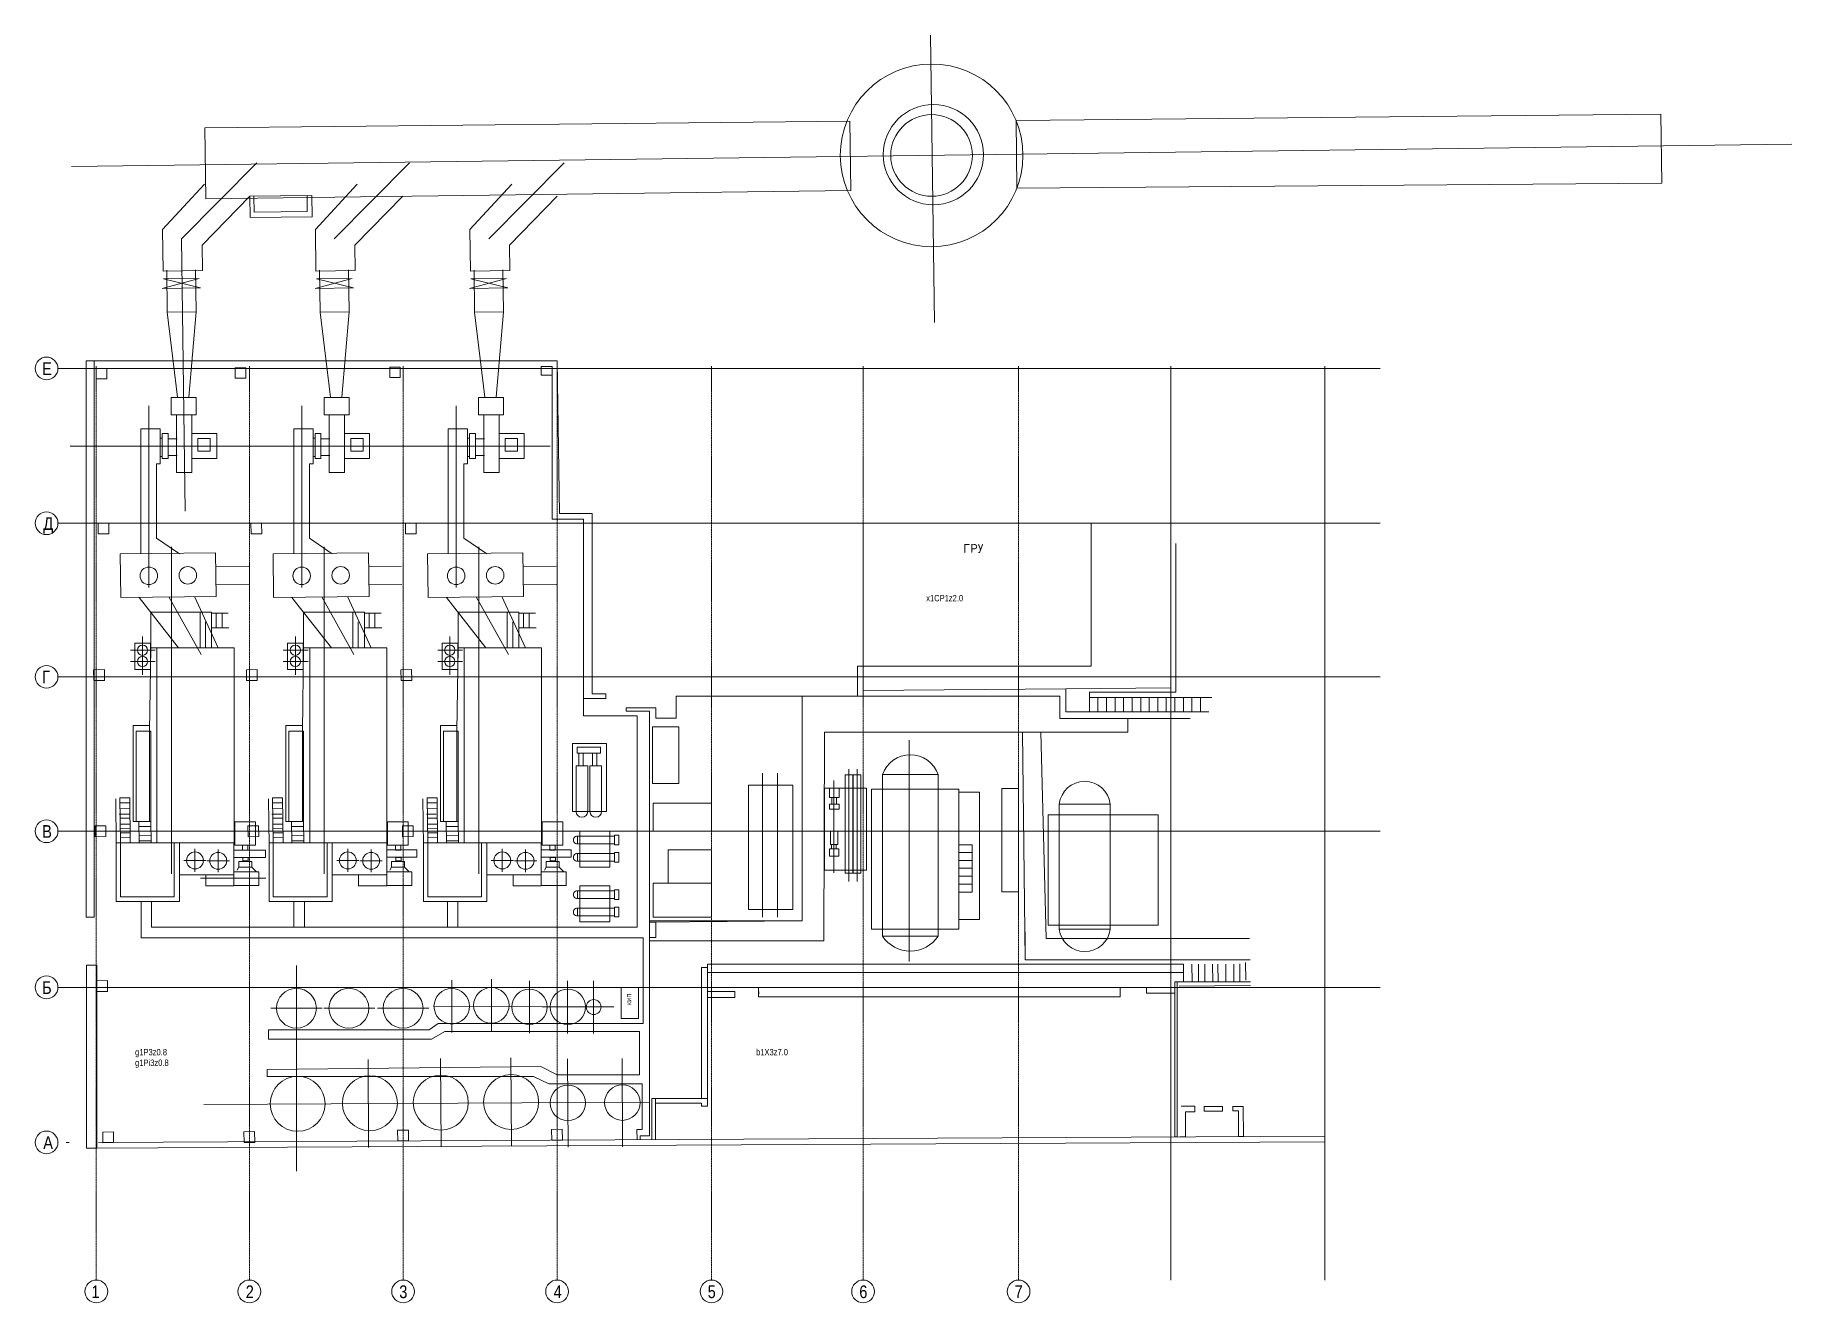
# Model space of a CAD drawing. Header units: millimetres. Extents: x 143 to 69414, y 134 to 50126.
import ezdxf

# ---------------------------------------------------------------- set-up
doc = ezdxf.new("R2010")
doc.units = ezdxf.units.MM
doc.linetypes.add('CENTERX2', pattern=[4, 2.5, -0.5, 0.5, -0.5])
doc.layers.add('plan_params', color=7, linetype='Continuous', lineweight=20)
doc.layers.add('plan_static', color=253, linetype='Continuous', lineweight=20)
doc.styles.add('RUSS', font='ARIALN.TTF', dxfattribs={"height": 250})
doc.styles.get("Standard").update_dxf_attribs({"font": 'txt.shx'})

msp = doc.modelspace()

# ---------------------------------------------------------------- texts
at = {"layer": 'plan_params', "color": 6, "insert": (35277.850448, 28051.122187), "char_height": 250, "attachment_point": 1, "style": 'RUSS'}
msp.add_mtext('x1CP1z2.0', dxfattribs=at)
at = {"layer": 'plan_params', "color": 40, "insert": (4084.082604, 10146.079289), "char_height": 250, "attachment_point": 1, "style": 'RUSS'}
msp.add_mtext('g1P3z0.8\\Pg1Pi3z0.8', dxfattribs=at)
at = {"layer": 'plan_params', "color": 14, "insert": (28570.087973, 10146.079289), "char_height": 250, "attachment_point": 1, "style": 'RUSS'}
msp.add_mtext('b1X3z7.0', dxfattribs=at)
at = {"layer": 'plan_static', "color": 253, "linetype": 'Continuous', "style": 'RUSS'}
for s, p in [('Е', (418.706849, 36722.168761)), ('Д', (464.252395, 30617.308042)), ('Г', (419.20735, 24562.201543)), ('В', (421.709852, 18472.796373)), ('Б', (417.705848, 12317.01758)), ('А', (464.252395, 6201.229851)), ('1', (2366.182372, 321.957303)), ('2', (8447.21443, 321.957303)), ('3', (14502.165854, 321.957303)), ('4', (20590.168024, 323.959305)), ('5', (26662.581227, 323.959305)), ('6', (32641.325498, 321.957303)), ('7', (38765.231754, 323.959305))]:
    msp.add_text(s, height=500, dxfattribs=at).set_placement(p)
at = {"layer": 'plan_static', "color": 253, "linetype": 'Continuous'}
msp.add_text('ГРУ', height=350, dxfattribs=at).set_placement((36741.329211, 29710.279523))
msp.add_text('КИП', height=166.774229, rotation=90, dxfattribs=at).set_placement((23655.089111, 11867.248908))

# ---------------------------------------------------------------- linework, layer by layer
at = {"layer": 'plan_static', "color": 253}
for p, q in [((35454.833131, 50126.378746), (35603.247498, 38789.879323)), ((6838.663928, 46474.494356), (32265.046356, 46728.865087)), ((6875.428724, 43666.24815), (6838.663928, 46474.494356)), ((32265.046356, 46728.865087), (32300.783567, 43999.109982)), ((38820.924856, 46760.8009), (64247.307284, 47015.17163)), ((38855.798632, 44096.998624), (38820.924856, 46760.8009)), ((64247.307284, 47015.17163), (64283.044496, 44285.416525)), ((1573.024112, 44941.032095), (69413.546024, 45829.181761)), ((8880.856605, 45090.682633), (5913.390438, 42091.978226)), ((14907.818225, 45090.682633), (11940.352057, 42091.978226)), ((20999.150472, 45090.682633), (18031.684305, 42091.978226)), ((6815.289405, 44254.19497), (5167.127945, 42467.33586)), ((6725.060683, 41837.919183), (8610.253172, 43773.127318)), ((32300.783567, 43999.109982), (6875.428724, 43666.24815)), ((8610.253172, 43773.127318), (11056.980222, 43805.159203)), ((8621.292229, 42929.918795), (8610.253172, 43773.127318)), ((8771.801798, 43775.242269), (10865.751524, 43802.655689)), ((8780.088634, 43142.259661), (8771.801798, 43775.242269)), ((10865.751524, 43802.655689), (10874.03836, 43169.673081)), ((11056.980222, 43805.159203), (11068.019279, 42961.95068)), ((12842.251025, 44254.19497), (11194.089565, 42467.33586)), ((12752.022303, 41837.919183), (14637.214791, 43773.127318)), ((18933.583272, 44254.19497), (17285.421812, 42467.33586)), ((18843.35455, 41837.919183), (20728.547039, 43773.127318)), ((64283.044496, 44285.416525), (38855.798632, 44096.998624)), ((11068.019279, 42961.95068), (8621.292229, 42929.918795)), ((10874.03836, 43169.673081), (8780.088634, 43142.259661)), ((5167.127945, 42467.33586), (5188.708626, 40818.914756)), ((11194.089565, 42467.33586), (11215.670246, 40818.914756)), ((17285.421812, 42467.33586), (17307.002493, 40818.914756)), ((5913.390438, 42091.978226), (6053.914189, 31358.196548)), ((6738.135651, 40839.199434), (6725.060683, 41837.919183)), ((12765.09727, 40839.199434), (12752.022303, 41837.919183)), ((18856.429518, 40839.199434), (18843.35455, 41837.919183)), ((6492.355893, 39214.092394), (6470.675337, 40870.142345)), ((12519.317512, 39214.092394), (12497.636957, 40870.142345)), ((18610.64976, 39214.092394), (18588.969204, 40870.142345)), ((6617.206943, 40528.540507), (5154.278553, 40135.395707)), ((5187.473617, 40818.898588), (6738.135651, 40839.199434)), ((5206.945011, 40510.077741), (6617.206943, 40528.540507)), ((6670.071067, 40155.240051), (5206.945011, 40510.077741)), ((5355.203885, 39199.205109), (5333.523329, 40855.25506)), ((12644.168563, 40528.540507), (11181.240173, 40135.395707)), ((11214.435236, 40818.898588), (12765.09727, 40839.199434)), ((11233.90663, 40510.077741), (12644.168563, 40528.540507)), ((12697.032687, 40155.240051), (11233.90663, 40510.077741)), ((11382.165505, 39199.205109), (11360.484949, 40855.25506)), ((18735.50081, 40528.540507), (17272.57242, 40135.395707)), ((17305.767484, 40818.898588), (18856.429518, 40839.199434)), ((17325.238878, 40510.077741), (18735.50081, 40528.540507)), ((18788.364934, 40155.240051), (17325.238878, 40510.077741)), ((17473.497752, 39199.205109), (17451.817196, 40855.25506)), ((5154.278553, 40135.395707), (6670.071067, 40155.240051)), ((11181.240173, 40135.395707), (12697.032687, 40155.240051)), ((17272.57242, 40135.395707), (18788.364934, 40155.240051)), ((5355.203885, 39199.205109), (6492.355893, 39214.092394)), ((5757.54304, 35847.136621), (5355.203885, 39199.205109)), ((6492.355893, 39214.092394), (6208.93949, 35853.04618)), ((11382.165505, 39199.205109), (12519.317512, 39214.092394)), ((11784.50466, 35847.136621), (11382.165505, 39199.205109)), ((12519.317512, 39214.092394), (12235.901109, 35853.04618)), ((17473.497752, 39199.205109), (18610.64976, 39214.092394)), ((17875.836907, 35847.136621), (17473.497752, 39199.205109)), ((18610.64976, 39214.092394), (18327.233357, 35853.04618)), ((1041.052959, 36981.712307), (53182.599351, 36981.712307)), ((20724.462924, 37286.552497), (2148.929726, 37286.552497)), ((2148.929726, 37286.552497), (2148.929726, 31085.903813)), ((2148.929726, 37286.552497), (2476.193414, 37286.552497)), ((2148.929726, 15349.522758), (2148.929726, 37286.552497)), ((2476.193414, 37286.552497), (2476.193414, 15349.522758)), ((2555.532326, 36982.333821), (2965.037156, 36982.333821)), ((2555.532326, 36572.828991), (2555.532326, 36982.333821)), ((2965.037156, 36982.333821), (2965.037156, 36572.828991)), ((8035.468172, 37007.18706), (8444.973002, 37007.18706)), ((8035.468172, 36597.68223), (8035.468172, 37007.18706)), ((8444.973002, 37007.18706), (8444.973002, 36597.68223)), ((14132.118658, 37033.841383), (14541.623488, 37033.841383)), ((14132.118658, 36624.336553), (14132.118658, 37033.841383)), ((14541.623488, 37033.841383), (14541.623488, 36624.336553)), ((20100.755091, 37059.040863), (20524.178001, 37059.040863)), ((20100.755091, 36723.554371), (20100.755091, 37059.040863)), ((20524.178001, 36723.554371), (20100.755091, 36723.554371)), ((20524.178001, 37059.040863), (20524.178001, 31041.293254)), ((20524.178001, 37059.040863), (20524.178001, 36723.554371)), ((20822.767257, 31256.688949), (20724.462924, 37286.552497)), ((44928.953486, 1032.515023), (44928.953486, 37078.256619)), ((50998.97689, 1032.515023), (50998.97689, 37078.256619)), ((2965.037156, 36572.828991), (2555.532326, 36572.828991)), ((8444.973002, 36597.68223), (8035.468172, 36597.68223)), ((14541.623488, 36624.336553), (14132.118658, 36624.336553)), ((4626.281183, 28338.424093), (4626.281183, 35503.789934)), ((5509.333233, 35838.358457), (6492.359414, 35838.358457)), ((5509.333233, 35159.750606), (5509.333233, 35838.358457)), ((6492.359414, 35838.358457), (6492.359414, 35159.750606)), ((10653.242803, 28338.424093), (10653.242803, 35503.789934)), ((11536.294853, 35838.358457), (12519.321033, 35838.358457)), ((11536.294853, 35159.750606), (11536.294853, 35838.358457)), ((12519.321033, 35838.358457), (12519.321033, 35159.750606)), ((16744.57505, 28338.424093), (16744.57505, 35503.789934)), ((17627.6271, 35838.358457), (18610.653281, 35838.358457)), ((17627.6271, 35159.750606), (17627.6271, 35838.358457)), ((18610.653281, 35838.358457), (18610.653281, 35159.750606)), ((6492.359414, 35159.750606), (5509.333233, 35159.750606)), ((5713.428865, 35159.750606), (6319.055703, 35159.750606)), ((5713.428865, 32875.15191), (5713.428865, 35159.750606)), ((6319.055703, 35159.750606), (6319.055703, 32875.15191)), ((12519.321033, 35159.750606), (11536.294853, 35159.750606)), ((11740.390485, 35159.750606), (12346.017323, 35159.750606)), ((11740.390485, 32875.15191), (11740.390485, 35159.750606)), ((12346.017323, 35159.750606), (12346.017323, 32875.15191)), ((18610.653281, 35159.750606), (17627.6271, 35159.750606)), ((17831.722732, 35159.750606), (18437.34957, 35159.750606)), ((17831.722732, 32875.15191), (17831.722732, 35159.750606)), ((18437.34957, 35159.750606), (18437.34957, 32875.15191)), ((4317.183637, 29679.312071), (4317.183637, 34601.908074)), ((4317.183637, 34601.908074), (5077.787636, 34601.908074)), ((5077.787636, 34601.908074), (5077.787636, 33224.3062)), ((5077.787636, 34233.811643), (5153.684498, 34233.811643)), ((5153.684498, 34417.416757), (5384.809224, 34417.416757)), ((5153.684498, 33437.202767), (5153.684498, 34417.416757)), ((5384.809224, 34417.416757), (5384.809224, 33437.202767)), ((5384.809224, 34210.120532), (5742.813967, 34210.120532)), ((6319.055703, 34421.255641), (7303.337995, 34421.255641)), ((6319.055703, 33436.973349), (6319.055703, 34421.255641)), ((6559.283893, 34214.867512), (7048.989416, 34214.867512)), ((6559.283893, 33725.161989), (6559.283893, 34214.867512)), ((7048.989416, 34214.867512), (7048.989416, 33725.161989)), ((7303.337995, 34421.255641), (7303.337995, 33436.973349)), ((10344.145257, 29679.312071), (10344.145257, 34601.908074)), ((10344.145257, 34601.908074), (11104.749256, 34601.908074)), ((11104.749256, 34601.908074), (11104.749256, 33224.3062)), ((11104.749256, 34233.811643), (11180.646118, 34233.811643)), ((11180.646118, 34417.416757), (11411.770843, 34417.416757)), ((11180.646118, 33437.202767), (11180.646118, 34417.416757)), ((11411.770843, 34417.416757), (11411.770843, 33437.202767)), ((11411.770843, 34210.120532), (11769.775586, 34210.120532)), ((12346.017323, 34421.255641), (13330.299614, 34421.255641)), ((12346.017323, 33436.973349), (12346.017323, 34421.255641)), ((12586.245513, 34214.867512), (13075.951036, 34214.867512)), ((12586.245513, 33725.161989), (12586.245513, 34214.867512)), ((13075.951036, 34214.867512), (13075.951036, 33725.161989)), ((13330.299614, 34421.255641), (13330.299614, 33436.973349)), ((16435.477504, 29679.312071), (16435.477504, 34601.908074)), ((16435.477504, 34601.908074), (17196.081503, 34601.908074)), ((17196.081503, 34601.908074), (17196.081503, 33224.3062)), ((17196.081503, 34233.811643), (17271.978365, 34233.811643)), ((17271.978365, 34417.416757), (17503.103091, 34417.416757)), ((17271.978365, 33437.202767), (17271.978365, 34417.416757)), ((17503.103091, 34417.416757), (17503.103091, 33437.202767)), ((17503.103091, 34210.120532), (17861.107834, 34210.120532)), ((18437.34957, 34421.255641), (19421.631862, 34421.255641)), ((18437.34957, 33436.973349), (18437.34957, 34421.255641)), ((18677.57776, 34214.867512), (19167.283283, 34214.867512)), ((18677.57776, 33725.161989), (18677.57776, 34214.867512)), ((19167.283283, 34214.867512), (19167.283283, 33725.161989)), ((19421.631862, 34421.255641), (19421.631862, 33436.973349)), ((1529.694096, 33913.983637), (8328.983465, 33913.983637)), ((5077.787636, 33511.236742), (5153.684498, 33511.236742)), ((5384.809224, 33437.202767), (5153.684498, 33437.202767)), ((5384.809224, 33549.735046), (5742.813967, 33549.735046)), ((7303.337995, 33436.973349), (6319.055703, 33436.973349)), ((7048.989416, 33725.161989), (6559.283893, 33725.161989)), ((7556.655715, 33913.983637), (14355.945085, 33913.983637)), ((11104.749256, 33511.236742), (11180.646118, 33511.236742)), ((11411.770843, 33437.202767), (11180.646118, 33437.202767)), ((11411.770843, 33549.735046), (11769.775586, 33549.735046)), ((13330.299614, 33436.973349), (12346.017323, 33436.973349)), ((13075.951036, 33725.161989), (12586.245513, 33725.161989)), ((13647.987963, 33913.983637), (20447.277332, 33913.983637)), ((17196.081503, 33511.236742), (17271.978365, 33511.236742)), ((17503.103091, 33437.202767), (17271.978365, 33437.202767)), ((17503.103091, 33549.735046), (17861.107834, 33549.735046)), ((19421.631862, 33436.973349), (18437.34957, 33436.973349)), ((19167.283283, 33725.161989), (18677.57776, 33725.161989)), ((5077.787636, 33224.3062), (4928.769249, 33224.3062)), ((4928.769249, 33224.3062), (4928.769249, 30288.429618)), ((6319.055703, 32875.15191), (5713.428865, 32875.15191)), ((11104.749256, 33224.3062), (10955.730869, 33224.3062)), ((10955.730869, 33224.3062), (10955.730869, 30288.429618)), ((12346.017323, 32875.15191), (11740.390485, 32875.15191)), ((17196.081503, 33224.3062), (17047.063116, 33224.3062)), ((17047.063116, 33224.3062), (17047.063116, 30288.429618)), ((18437.34957, 32875.15191), (17831.722732, 32875.15191)), ((20822.767257, 31256.688949), (22111.575143, 31256.688949)), ((22111.575143, 24156.985315), (22111.575143, 31256.688949)), ((1041.052959, 30876.851589), (53182.599351, 30876.851589)), ((2624.605826, 30879.848167), (3048.275791, 30885.394739)), ((2630.152398, 30456.178202), (2624.605826, 30879.848167)), ((3048.275791, 30885.394739), (3053.822363, 30461.724774)), ((8651.567446, 30879.848167), (9075.237411, 30885.394739)), ((8657.114017, 30456.178202), (8651.567446, 30879.848167)), ((9075.237411, 30885.394739), (9080.783983, 30461.724774)), ((14742.899693, 30879.848167), (15166.569659, 30885.394739)), ((14748.446265, 30456.178202), (14742.899693, 30879.848167)), ((15166.569659, 30885.394739), (15172.11623, 30461.724774)), ((21764.595894, 31041.293254), (20524.178001, 31041.293254)), ((21764.595894, 31041.293254), (21764.595894, 23278.881645)), ((41778.968163, 30876.851589), (32789.634411, 30876.851589)), ((32789.634411, 30876.851589), (32789.634411, 25237.071978)), ((41778.968163, 25237.071978), (41778.968163, 30876.851589)), ((3053.822363, 30461.724774), (2630.152398, 30456.178202)), ((4928.769249, 30288.429618), (5831.77516, 29666.466828)), ((5518.893228, 29949.425102), (5518.893228, 17050.008818)), ((9080.783983, 30461.724774), (8657.114017, 30456.178202)), ((10955.730869, 30288.429618), (11858.736779, 29666.466828)), ((11545.854847, 29949.425102), (11545.854847, 17050.008818)), ((15172.11623, 30461.724774), (14748.446265, 30456.178202)), ((17047.063116, 30288.429618), (17950.069027, 29666.466828)), ((17637.187095, 29949.425102), (17637.187095, 17050.008818)), ((44928.953486, 24384.257828), (44928.953486, 30224.673799)), ((45117.129428, 30074.301026), (45117.129428, 24216.929618)), ((3498.668087, 29668.596288), (7258.838522, 29717.823417)), ((3521.212915, 27946.529667), (3498.668087, 29668.596288)), ((7258.838522, 29717.823417), (7281.38335, 27995.756795)), ((7266.052748, 29166.771173), (8567.41579, 29183.808264)), ((9525.629707, 29668.596288), (13285.800142, 29717.823417)), ((9548.174534, 27946.529667), (9525.629707, 29668.596288)), ((13285.800142, 29717.823417), (13308.34497, 27995.756795)), ((13293.014368, 29166.771173), (14594.37741, 29183.808264)), ((15616.961954, 29668.596288), (19377.132389, 29717.823417)), ((15639.506782, 27946.529667), (15616.961954, 29668.596288)), ((19377.132389, 29717.823417), (19399.677217, 27995.756795)), ((19384.346615, 29166.771173), (20685.709658, 29183.808264)), ((7275.478088, 28446.825017), (8576.84113, 28463.862108)), ((13302.439707, 28446.825017), (14603.802749, 28463.862108)), ((19393.771955, 28446.825017), (20695.134997, 28463.862108)), ((7281.38335, 27995.756795), (3521.212915, 27946.529667)), ((4241.796186, 27955.963347), (5797.086997, 25970.234634)), ((5414.747364, 27971.319305), (6685.15263, 25698.928224)), ((6426.900895, 27984.570144), (7363.716348, 25970.234634)), ((13308.34497, 27995.756795), (9548.174534, 27946.529667)), ((10268.757806, 27955.963347), (11824.048616, 25970.234634)), ((11441.708984, 27971.319305), (12712.11425, 25698.928224)), ((12453.862515, 27984.570144), (13390.677968, 25970.234634)), ((19399.677217, 27995.756795), (15639.506782, 27946.529667)), ((16360.090053, 27955.963347), (17915.380864, 25970.234634)), ((17533.041231, 27971.319305), (18803.446497, 25698.928224)), ((18545.194762, 27984.570144), (19482.010215, 25970.234634)), ((4700.054506, 27370.878746), (7101.432747, 27370.878746)), ((4700.054506, 25970.234634), (4700.054506, 27370.878746)), ((6644.096636, 25970.234634), (6644.096636, 27370.878746)), ((7101.432747, 27370.878746), (7101.432747, 25970.234634)), ((7101.432747, 27337.569199), (7760.285852, 27337.569199)), ((7286.805103, 26757.519129), (7286.805103, 27337.569199)), ((7511.545199, 26757.519129), (7511.545199, 27337.569199)), ((10727.016125, 27370.878746), (13128.394367, 27370.878746)), ((10727.016125, 25970.234634), (10727.016125, 27370.878746)), ((12671.058256, 25970.234634), (12671.058256, 27370.878746)), ((13128.394367, 27370.878746), (13128.394367, 25970.234634)), ((13128.394367, 27337.569199), (13787.247472, 27337.569199)), ((13313.766723, 26757.519129), (13313.766723, 27337.569199)), ((13538.506819, 26757.519129), (13538.506819, 27337.569199)), ((16818.348373, 27370.878746), (19219.726614, 27370.878746)), ((16818.348373, 25970.234634), (16818.348373, 27370.878746)), ((18762.390503, 25970.234634), (18762.390503, 27370.878746)), ((19219.726614, 27370.878746), (19219.726614, 25970.234634)), ((19219.726614, 27337.569199), (19878.579719, 27337.569199)), ((19405.09897, 26757.519129), (19405.09897, 27337.569199)), ((19629.839066, 26757.519129), (19629.839066, 27337.569199)), ((4376.157512, 26405.839585), (4376.157512, 24897.349946)), ((6855.570263, 25970.234634), (6855.570263, 26991.354155)), ((7101.432747, 26757.519129), (7786.469614, 26757.519129)), ((10403.119132, 26405.839585), (10403.119132, 24897.349946)), ((12882.531882, 25970.234634), (12882.531882, 26991.354155)), ((13128.394367, 26757.519129), (13813.431234, 26757.519129)), ((16494.451379, 26405.839585), (16494.451379, 24897.349946)), ((18973.86413, 25970.234634), (18973.86413, 26991.354155)), ((19219.726614, 26757.519129), (19904.763481, 26757.519129)), ((3898.234643, 25874.908316), (4875.861574, 25874.908316)), ((4069.478322, 26154.112327), (4687.970011, 26154.112327)), ((4069.478322, 25106.018214), (4069.478322, 26154.112327)), ((4700.054506, 25970.234634), (4653.995432, 22676.343629)), ((4687.970011, 26154.112327), (4687.970011, 25106.018214)), ((7101.432747, 25970.234634), (4700.054506, 25970.234634)), ((7987.759473, 25970.234634), (4943.535259, 25970.234634)), ((4943.535259, 25970.234634), (4943.535259, 18269.51587)), ((7987.759473, 18269.51587), (7987.759473, 25970.234634)), ((9925.196263, 25874.908316), (10902.823194, 25874.908316)), ((10096.439942, 26154.112327), (10714.931631, 26154.112327)), ((10096.439942, 25106.018214), (10096.439942, 26154.112327)), ((10727.016125, 25970.234634), (10680.957052, 22676.343629)), ((10714.931631, 26154.112327), (10714.931631, 25106.018214)), ((13128.394367, 25970.234634), (10727.016125, 25970.234634)), ((14014.721093, 25970.234634), (10970.496879, 25970.234634)), ((10970.496879, 25970.234634), (10970.496879, 18269.51587)), ((14014.721093, 18269.51587), (14014.721093, 25970.234634)), ((16016.52851, 25874.908316), (16994.155441, 25874.908316)), ((16187.772189, 26154.112327), (16806.263878, 26154.112327)), ((16187.772189, 25106.018214), (16187.772189, 26154.112327)), ((16818.348373, 25970.234634), (16772.289299, 22676.343629)), ((16806.263878, 26154.112327), (16806.263878, 25106.018214)), ((19219.726614, 25970.234634), (16818.348373, 25970.234634)), ((20106.05334, 25970.234634), (17061.829126, 25970.234634)), ((17061.829126, 25970.234634), (17061.829126, 18269.51587)), ((20106.05334, 18269.51587), (20106.05334, 25970.234634)), ((2448.194881, 25099.848358), (2871.864847, 25105.39493)), ((2453.741453, 24676.178393), (2448.194881, 25099.848358)), ((2871.864847, 25105.39493), (2877.411419, 24681.724965)), ((3898.234643, 25424.398047), (4875.861574, 25424.398047)), ((4687.970011, 25106.018214), (4069.478322, 25106.018214)), ((8475.156501, 25099.848358), (8898.826466, 25105.39493)), ((8480.703073, 24676.178393), (8475.156501, 25099.848358)), ((8898.826466, 25105.39493), (8904.373038, 24681.724965)), ((9925.196263, 25424.398047), (10902.823194, 25424.398047)), ((10714.931631, 25106.018214), (10096.439942, 25106.018214)), ((14566.488748, 25099.848358), (14990.158714, 25105.39493)), ((14572.03532, 24676.178393), (14566.488748, 25099.848358)), ((14990.158714, 25105.39493), (14995.705286, 24681.724965)), ((16016.52851, 25424.398047), (16994.155441, 25424.398047)), ((16806.263878, 25106.018214), (16187.772189, 25106.018214)), ((32789.634411, 25237.071978), (32563.602699, 25237.071978)), ((32563.602699, 25237.071978), (32563.602699, 24053.757913)), ((32789.634411, 25237.071978), (41778.968163, 25237.071978)), ((32789.634411, 24277.396387), (32789.634411, 25237.071978)), ((1041.052959, 24821.745089), (53182.599351, 24821.745089)), ((2877.411419, 24681.724965), (2453.741453, 24676.178393)), ((8904.373038, 24681.724965), (8480.703073, 24676.178393)), ((14995.705286, 24681.724965), (14572.03532, 24676.178393)), ((40782.922988, 24347.760658), (32789.634411, 24277.396387)), ((40782.922988, 24347.760658), (44928.953486, 24384.257828)), ((40782.922988, 23442.361356), (40782.922988, 24347.760658)), ((22640.58409, 23962.203403), (21764.595894, 23962.203403)), ((22111.575143, 24156.985315), (22640.58409, 24156.985315)), ((22640.58409, 24156.985315), (22640.58409, 23962.203403)), ((23445.433901, 23467.610909), (23445.433901, 23602.875947)), ((23445.433901, 23602.875947), (24622.937032, 23602.875947)), ((24622.937032, 23602.875947), (24622.937032, 23197.08183)), ((25425.984456, 23197.08183), (25425.984456, 24053.757913)), ((25425.984456, 24053.757913), (40546.538005, 24053.757913)), ((30382.684383, 24053.757913), (30382.684383, 15193.365039)), ((40546.538005, 24053.757913), (40546.538005, 23175.54129)), ((45117.129428, 24216.929618), (41714.959142, 24216.929618)), ((41714.959142, 24216.929618), (41714.959142, 23442.361356)), ((41714.959142, 24010.393208), (46543.24891, 24010.393208)), ((42051.802035, 23442.361356), (42051.802035, 24010.393208)), ((42388.644928, 23442.361356), (42388.644928, 24010.393208)), ((42725.487821, 23442.361356), (42725.487821, 24010.393208)), ((43062.330714, 23442.361356), (43062.330714, 24010.393208)), ((43399.173608, 23442.361356), (43399.173608, 24010.393208)), ((43736.016501, 23442.361356), (43736.016501, 24010.393208)), ((44072.859394, 23442.361356), (44072.859394, 24010.393208)), ((44409.702287, 23442.361356), (44409.702287, 24010.393208)), ((44746.54518, 23442.361356), (44746.54518, 24010.393208)), ((45083.388073, 23442.361356), (45083.388073, 24010.393208)), ((45420.230966, 23442.361356), (45420.230966, 24010.393208)), ((45757.073859, 23442.361356), (45757.073859, 24010.393208)), ((46093.916752, 23442.361356), (46093.916752, 24010.393208)), ((4653.995432, 22908.868203), (4003.785568, 22908.868203)), ((4003.785568, 22908.868203), (4003.785568, 19121.428252)), ((4653.995432, 19121.428252), (4653.995432, 22908.868203)), ((10680.957052, 22908.868203), (10030.747187, 22908.868203)), ((10030.747187, 22908.868203), (10030.747187, 19121.428252)), ((10680.957052, 19121.428252), (10680.957052, 22908.868203)), ((16772.289299, 22908.868203), (16122.079435, 22908.868203)), ((16122.079435, 22908.868203), (16122.079435, 19121.428252)), ((16772.289299, 19121.428252), (16772.289299, 22908.868203)), ((23875.759073, 23278.881645), (21764.595894, 23278.881645)), ((24370.075185, 23467.610909), (23445.433901, 23467.610909)), ((23875.759073, 14946.333011), (23875.759073, 23278.881645)), ((24370.075185, 6723.493845), (24370.075185, 23467.610909)), ((24370.075185, 23047.317108), (24370.075185, 23467.610909)), ((24622.937032, 23197.08183), (25425.984456, 23197.08183)), ((40546.538005, 23175.54129), (45684.2823, 23175.54129)), ((46427.617051, 23442.361356), (40782.922988, 23442.361356)), ((43227.757035, 22644.789649), (43227.757035, 23175.54129)), ((4123.629022, 22676.343629), (4703.579566, 22676.343629)), ((4123.629022, 19121.428252), (4123.629022, 22676.343629)), ((4703.579566, 22676.343629), (4703.579566, 19121.428252)), ((10150.590642, 22676.343629), (10730.541186, 22676.343629)), ((10150.590642, 19121.428252), (10150.590642, 22676.343629)), ((10730.541186, 22676.343629), (10730.541186, 19121.428252)), ((16241.922889, 22676.343629), (16821.873433, 22676.343629)), ((16241.922889, 19121.428252), (16241.922889, 22676.343629)), ((16821.873433, 22676.343629), (16821.873433, 19121.428252)), ((21330.418524, 22188.871605), (22675.067871, 22188.871605)), ((21330.418524, 19511.854196), (21330.418524, 22188.871605)), ((22675.067871, 22188.871605), (22675.067871, 19511.854196)), ((24482.55767, 22849.934805), (25525.797124, 22849.934805)), ((24482.55767, 20614.097908), (24482.55767, 22849.934805)), ((25525.797124, 22849.934805), (25525.797124, 20614.097908)), ((31236.441588, 14417.473693), (31269.506059, 22644.789649)), ((31269.506059, 22644.789649), (43227.757035, 22644.789649)), ((34613.834991, 22324.972091), (34613.834991, 13592.807878)), ((39072.390288, 22644.789649), (39182.831951, 13663.825481)), ((40014.414715, 14502.226687), (39799.297895, 22644.789649)), ((21513.648356, 22045.053545), (22433.719828, 22045.053545)), ((21513.648356, 21807.756806), (21513.648356, 22045.053545)), ((22433.719828, 21807.756806), (21513.648356, 21807.756806)), ((21578.357426, 21807.756806), (21750.499473, 21807.756806)), ((21578.357426, 21309.434401), (21578.357426, 21807.756806)), ((21750.499473, 21807.756806), (21750.499473, 21309.434401)), ((22125.050667, 21807.756806), (22297.192714, 21807.756806)), ((22125.050667, 21309.434401), (22125.050667, 21807.756806)), ((22297.192714, 21807.756806), (22297.192714, 21309.434401)), ((22433.719828, 22045.053545), (22433.719828, 21807.756806)), ((21471.510365, 21315.367131), (21934.542922, 21315.367131)), ((21471.510365, 19511.854196), (21471.510365, 21315.367131)), ((21750.499473, 21309.434401), (21578.357426, 21309.434401)), ((21934.542922, 21315.367131), (21934.542922, 19511.854196)), ((22018.203606, 21315.367131), (22481.236163, 21315.367131)), ((22018.203606, 19511.854196), (22018.203606, 21315.367131)), ((22297.192714, 21309.434401), (22125.050667, 21309.434401)), ((22481.236163, 21315.367131), (22481.236163, 19511.854196)), ((28827.54905, 21029.256115), (28827.54905, 15349.458072)), ((29411.038664, 21029.256115), (29411.038664, 15349.458072)), ((32088.529748, 20959.697935), (32391.007513, 20959.697935)), ((32088.529748, 17076.035104), (32088.529748, 20959.697935)), ((32222.48719, 21175.961175), (32222.48719, 16747.715278)), ((32391.007513, 20959.697935), (32391.007513, 17076.035104)), ((32400.987876, 20959.697935), (32703.465641, 20959.697935)), ((32400.987876, 17076.035104), (32400.987876, 20959.697935)), ((32552.226758, 21175.961175), (32552.226758, 16747.715278)), ((32703.465641, 20959.697935), (32703.465641, 17076.035104)), ((33555.091622, 20968.263397), (33555.091622, 14598.574452)), ((35748.675235, 20968.263397), (33555.091622, 20968.263397)), ((35748.675235, 20968.263397), (35748.675235, 14598.574452)), ((25525.797124, 20614.097908), (24482.55767, 20614.097908)), ((28275.027716, 20550.643627), (30019.618178, 20550.643627)), ((28275.027716, 15645.453653), (28275.027716, 20550.643627)), ((30019.618178, 20550.643627), (30019.618178, 15645.453653)), ((31269.506059, 20434.487422), (32923.185044, 20434.487422)), ((31269.506059, 17200.838376), (31269.506059, 20434.487422)), ((31470.267068, 20434.487422), (31846.251379, 20434.487422)), ((31470.267068, 20058.503112), (31470.267068, 20434.487422)), ((31631.888601, 20731.718014), (31631.888601, 17093.025709)), ((31846.251379, 20434.487422), (31846.251379, 20058.503112)), ((32923.185044, 20434.487422), (32923.185044, 17200.838376)), ((33117.593064, 20388.265076), (36570.588393, 20388.265076)), ((33117.593064, 14870.100199), (33117.593064, 20388.265076)), ((36570.588393, 20388.265076), (36570.588393, 14870.100199)), ((36570.588393, 20268.542665), (37379.036197, 20268.542665)), ((36570.588393, 15257.817977), (36570.588393, 20268.542665)), ((37379.036197, 20268.542665), (37379.036197, 15257.817977)), ((38263.548106, 20412.090535), (38919.046172, 20412.090535)), ((38263.548106, 16341.048394), (38263.548106, 20412.090535)), ((38919.046172, 20412.090535), (38919.046172, 16341.048394)), ((3318.82555, 20016.611496), (3339.039574, 18168.896225)), ((3453.552814, 19405.87238), (3844.401042, 19410.989259)), ((3482.105609, 20048.351606), (3872.953836, 20053.468485)), ((3505.427137, 18266.957431), (3482.105609, 20048.351606)), ((3484.707903, 19849.577669), (3875.556131, 19854.694548)), ((3487.678248, 19622.690486), (3878.526476, 19627.807365)), ((3872.953836, 20053.468485), (3896.275365, 18272.074309)), ((9345.787169, 20016.611496), (9366.001194, 18168.896225)), ((9480.514433, 19405.87238), (9871.362661, 19410.989259)), ((9509.067228, 20048.351606), (9899.915456, 20053.468485)), ((9532.388756, 18266.957431), (9509.067228, 20048.351606)), ((9511.669522, 19849.577669), (9902.51775, 19854.694548)), ((9514.639868, 19622.690486), (9905.488096, 19627.807365)), ((9899.915456, 20053.468485), (9923.236984, 18272.074309)), ((15437.119417, 20016.611496), (15457.333441, 18168.896225)), ((15571.846681, 19405.87238), (15962.694909, 19410.989259)), ((15600.399476, 20048.351606), (15991.247703, 20053.468485)), ((15623.721004, 18266.957431), (15600.399476, 20048.351606)), ((15603.00177, 19849.577669), (15993.849998, 19854.694548)), ((15605.972115, 19622.690486), (15996.820343, 19627.807365)), ((15991.247703, 20053.468485), (16014.569232, 18272.074309)), ((22675.067871, 19511.854196), (21330.418524, 19511.854196)), ((21934.542922, 19511.854196), (21471.510365, 19511.854196)), ((22481.236163, 19511.854196), (22018.203606, 19511.854196)), ((24519.204315, 19841.555821), (26812.892142, 19841.555821)), ((24519.204315, 18732.339919), (24519.204315, 19841.555821)), ((26812.892142, 19841.555821), (26812.892142, 18732.339919)), ((31459.962389, 19806.29432), (31851.528903, 19806.29432)), ((31459.962389, 19600.329638), (31459.962389, 19806.29432)), ((31851.528903, 19600.329638), (31459.962389, 19600.329638)), ((31846.251379, 20058.503112), (31470.267068, 20058.503112)), ((31559.119643, 20058.503112), (31559.119643, 19806.29432)), ((31740.764053, 20058.503112), (31740.764053, 19806.29432)), ((31851.528903, 19806.29432), (31851.528903, 19600.329638)), ((40524.041508, 19805.676815), (42536.90733, 19805.676815)), ((40524.041508, 14874.637694), (40524.041508, 19805.676815)), ((42536.90733, 19805.676815), (42536.90733, 14874.637694)), ((1041.052959, 18732.339919), (53182.599351, 18732.339919)), ((2504.203944, 18941.95835), (2927.87391, 18947.504922)), ((2509.750516, 18518.288384), (2504.203944, 18941.95835)), ((2927.87391, 18947.504922), (2933.420482, 18523.834956)), ((3492.651847, 19242.786529), (3883.500075, 19247.903407)), ((3495.760349, 19005.346431), (3886.608577, 19010.463309)), ((3498.039921, 18831.223327), (3888.888149, 18836.340206)), ((4003.785568, 19121.428252), (4653.995432, 19121.428252)), ((4703.579566, 19121.428252), (4123.629022, 19121.428252)), ((4228.469357, 19115.208239), (4703.579566, 19121.428252)), ((4239.581647, 18266.405863), (4228.469357, 19115.208239)), ((4231.094312, 18914.703344), (4706.204522, 18920.923358)), ((4703.579566, 19121.428252), (4714.691856, 18272.625877)), ((8015.222169, 19107.284807), (8826.615943, 19107.284807)), ((8015.222169, 18179.806576), (8015.222169, 19107.284807)), ((8531.165564, 18941.95835), (8954.83553, 18947.504922)), ((8536.712136, 18518.288384), (8531.165564, 18941.95835)), ((8826.615943, 19107.284807), (8826.615943, 18179.806576)), ((8954.83553, 18947.504922), (8960.382102, 18523.834956)), ((9519.613467, 19242.786529), (9910.461695, 19247.903407)), ((9522.721968, 19005.346431), (9913.570196, 19010.463309)), ((9525.001541, 18831.223327), (9915.849769, 18836.340206)), ((10030.747187, 19121.428252), (10680.957052, 19121.428252)), ((10730.541186, 19121.428252), (10150.590642, 19121.428252)), ((10255.430976, 19115.208239), (10730.541186, 19121.428252)), ((10266.543266, 18266.405863), (10255.430976, 19115.208239)), ((10258.055932, 18914.703344), (10733.166141, 18920.923358)), ((10730.541186, 19121.428252), (10741.653476, 18272.625877)), ((14042.183789, 19107.284807), (14853.577562, 19107.284807)), ((14042.183789, 18179.806576), (14042.183789, 19107.284807)), ((14622.497811, 18941.95835), (15046.167777, 18947.504922)), ((14628.044383, 18518.288384), (14622.497811, 18941.95835)), ((14853.577562, 19107.284807), (14853.577562, 18179.806576)), ((15046.167777, 18947.504922), (15051.714349, 18523.834956)), ((15610.945714, 19242.786529), (16001.793942, 19247.903407)), ((15614.054216, 19005.346431), (16004.902444, 19010.463309)), ((15616.333788, 18831.223327), (16007.182016, 18836.340206)), ((16122.079435, 19121.428252), (16772.289299, 19121.428252)), ((16821.873433, 19121.428252), (16241.922889, 19121.428252)), ((16346.763224, 19115.208239), (16821.873433, 19121.428252)), ((16357.875514, 18266.405863), (16346.763224, 19115.208239)), ((16349.388179, 18914.703344), (16824.498389, 18920.923358)), ((16821.873433, 19121.428252), (16832.985723, 18272.625877)), ((20133.516036, 19107.284807), (20944.90981, 19107.284807)), ((20133.516036, 18179.806576), (20133.516036, 19107.284807)), ((20944.90981, 19107.284807), (20944.90981, 18179.806576)), ((22810.484172, 18740.852637), (21618.270402, 18740.852637)), ((21618.270402, 18740.852637), (21618.270402, 17316.228795)), ((22810.484172, 17316.228795), (22810.484172, 18740.852637)), ((26812.892142, 18732.339919), (24519.204315, 18732.339919)), ((31501.179976, 18732.339919), (31800.007767, 18732.339919)), ((31501.179976, 18210.066165), (31501.179976, 18732.339919)), ((31800.007767, 18732.339919), (31800.007767, 18210.066165)), ((40082.192362, 19376.357283), (44431.90672, 19376.357283)), ((40082.192362, 15026.642925), (40082.192362, 19376.357283)), ((44431.90672, 19376.357283), (44431.90672, 15026.642925)), ((2933.420482, 18523.834956), (2509.750516, 18518.288384)), ((3337.938794, 18269.51587), (5834.977599, 18269.51587)), ((3337.938794, 15965.966339), (3337.938794, 18269.51587)), ((3500.181331, 18667.653637), (3891.029559, 18672.770515)), ((3502.529975, 18488.254573), (3893.378203, 18493.371452)), ((3505.393642, 18269.51587), (5628.276526, 18269.51587)), ((3505.393642, 16146.632986), (3505.393642, 18269.51587)), ((3896.275365, 18272.074309), (3505.427137, 18266.957431)), ((4235.805415, 18554.849926), (4710.915625, 18561.069939)), ((4238.430371, 18354.345032), (4713.54058, 18360.565045)), ((4714.691856, 18272.625877), (4239.581647, 18266.405863)), ((4943.535259, 18269.51587), (7987.759473, 18269.51587)), ((5628.276526, 18269.51587), (5628.276526, 16146.632986)), ((5834.977599, 18269.51587), (5834.977599, 15965.966339)), ((5834.977599, 18269.51587), (7981.393802, 18269.51587)), ((5834.977599, 17018.785402), (5834.977599, 18269.51587)), ((6446.202496, 18033.616635), (6446.202496, 17131.661133)), ((7363.656833, 18018.956958), (7363.656833, 17117.001456)), ((7981.393802, 18269.51587), (7981.393802, 17018.785402)), ((8826.615943, 18179.806576), (8015.222169, 18179.806576)), ((8323.014432, 18179.806576), (8529.840274, 18179.806576)), ((8323.014432, 17992.283462), (8323.014432, 18179.806576)), ((8529.840274, 18179.806576), (8529.840274, 17992.283462)), ((8960.382102, 18523.834956), (8536.712136, 18518.288384)), ((9364.900414, 18269.51587), (11861.939219, 18269.51587)), ((9364.900414, 15965.966339), (9364.900414, 18269.51587)), ((9527.142951, 18667.653637), (9917.991178, 18672.770515)), ((9529.491594, 18488.254573), (9920.339822, 18493.371452)), ((9532.355262, 18269.51587), (11655.238146, 18269.51587)), ((9532.355262, 16146.632986), (9532.355262, 18269.51587)), ((9923.236984, 18272.074309), (9532.388756, 18266.957431)), ((10262.767035, 18554.849926), (10737.877244, 18561.069939)), ((10265.391991, 18354.345032), (10740.5022, 18360.565045)), ((10741.653476, 18272.625877), (10266.543266, 18266.405863)), ((10970.496879, 18269.51587), (14014.721093, 18269.51587)), ((11655.238146, 18269.51587), (11655.238146, 16146.632986)), ((11861.939219, 18269.51587), (11861.939219, 15965.966339)), ((11861.939219, 18269.51587), (14008.355421, 18269.51587)), ((11861.939219, 17018.785402), (11861.939219, 18269.51587)), ((12473.164116, 18033.616635), (12473.164116, 17131.661133)), ((13390.618453, 18018.956958), (13390.618453, 17117.001456)), ((14008.355421, 18269.51587), (14008.355421, 17018.785402)), ((14853.577562, 18179.806576), (14042.183789, 18179.806576)), ((14349.976052, 18179.806576), (14556.801893, 18179.806576)), ((14349.976052, 17992.283462), (14349.976052, 18179.806576)), ((14556.801893, 18179.806576), (14556.801893, 17992.283462)), ((15051.714349, 18523.834956), (14628.044383, 18518.288384)), ((15456.232661, 18269.51587), (17953.271466, 18269.51587)), ((15456.232661, 15965.966339), (15456.232661, 18269.51587)), ((15618.475198, 18667.653637), (16009.323426, 18672.770515)), ((15620.823842, 18488.254573), (16011.67207, 18493.371452)), ((15623.687509, 18269.51587), (17746.570393, 18269.51587)), ((15623.687509, 16146.632986), (15623.687509, 18269.51587)), ((16014.569232, 18272.074309), (15623.721004, 18266.957431)), ((16354.099282, 18554.849926), (16829.209492, 18561.069939)), ((16356.724238, 18354.345032), (16831.834447, 18360.565045)), ((16832.985723, 18272.625877), (16357.875514, 18266.405863)), ((17061.829126, 18269.51587), (20106.05334, 18269.51587)), ((17746.570393, 18269.51587), (17746.570393, 16146.632986)), ((17953.271466, 18269.51587), (17953.271466, 15965.966339)), ((17953.271466, 18269.51587), (20099.687669, 18269.51587)), ((17953.271466, 17018.785402), (17953.271466, 18269.51587)), ((18564.496363, 18033.616635), (18564.496363, 17131.661133)), ((19481.9507, 18018.956958), (19481.9507, 17117.001456)), ((20099.687669, 18269.51587), (20099.687669, 17018.785402)), ((20944.90981, 18179.806576), (20133.516036, 18179.806576)), ((20441.308299, 18179.806576), (20648.134141, 18179.806576)), ((20441.308299, 17992.283462), (20441.308299, 18179.806576)), ((20648.134141, 18179.806576), (20648.134141, 17992.283462)), ((21526.282013, 18539.531934), (22983.301973, 18539.531934)), ((21526.282013, 18234.488232), (21526.282013, 18539.531934)), ((22983.301973, 18234.488232), (21526.282013, 18234.488232)), ((22983.301973, 18578.950277), (23156.755976, 18578.950277)), ((22983.301973, 18196.008338), (22983.301973, 18578.950277)), ((22983.301973, 18539.531934), (22983.301973, 18234.488232)), ((23156.755976, 18196.008338), (22983.301973, 18196.008338)), ((23156.755976, 18578.950277), (23156.755976, 18196.008338)), ((31470.267068, 18045.294221), (31839.321265, 18045.294221)), ((31470.267068, 17751.690077), (31470.267068, 18045.294221)), ((31800.007767, 18210.066165), (31501.179976, 18210.066165)), ((31551.454291, 18210.066165), (31551.454291, 18045.294221)), ((31733.098701, 18210.066165), (31733.098701, 18045.294221)), ((31839.321265, 18045.294221), (31839.321265, 17751.690077)), ((36570.588393, 18201.543496), (37095.388004, 18201.543496)), ((36570.588393, 16324.929064), (36570.588393, 18201.543496)), ((37095.388004, 18201.543496), (37095.388004, 16324.929064)), ((6007.352996, 17582.638884), (6885.051996, 17582.638884)), ((6924.807333, 17567.979207), (7802.506334, 17567.979207)), ((7981.393802, 17992.283462), (9232.312265, 17992.283462)), ((7981.393802, 17698.328982), (7981.393802, 17992.283462)), ((9232.312265, 17698.328982), (7981.393802, 17698.328982)), ((8171.381171, 17543.903363), (8684.20932, 17543.903363)), ((8171.381171, 17313.668876), (8171.381171, 17543.903363)), ((8529.840274, 17992.283462), (8323.014432, 17992.283462)), ((8333.643428, 17698.328982), (8543.982511, 17698.328982)), ((8333.643428, 17569.930147), (8333.643428, 17698.328982)), ((8543.982511, 17569.930147), (8333.643428, 17569.930147)), ((8543.982511, 17698.328982), (8543.982511, 17569.930147)), ((8684.20932, 17543.903363), (8684.20932, 17313.668876)), ((9232.312265, 17992.283462), (9232.312265, 17698.328982)), ((12034.314615, 17582.638884), (12912.013616, 17582.638884)), ((12951.768953, 17567.979207), (13829.467953, 17567.979207)), ((14008.355421, 18004.056203), (15188.54713, 18004.056203)), ((14008.355421, 17705.301004), (14008.355421, 18004.056203)), ((15188.54713, 17705.301004), (14008.355421, 17705.301004)), ((14198.342791, 17543.903363), (14711.170939, 17543.903363)), ((14198.342791, 17313.668876), (14198.342791, 17543.903363)), ((14556.801893, 17992.283462), (14349.976052, 17992.283462)), ((14360.605048, 17698.328982), (14570.944131, 17698.328982)), ((14360.605048, 17569.930147), (14360.605048, 17698.328982)), ((14570.944131, 17569.930147), (14360.605048, 17569.930147)), ((14570.944131, 17698.328982), (14570.944131, 17569.930147)), ((14711.170939, 17543.903363), (14711.170939, 17313.668876)), ((15188.54713, 18004.056203), (15188.54713, 17705.301004)), ((18125.646863, 17582.638884), (19003.345863, 17582.638884)), ((19043.1012, 17567.979207), (19920.800201, 17567.979207)), ((20099.687669, 18004.056203), (21279.879377, 18004.056203)), ((20099.687669, 17705.301004), (20099.687669, 18004.056203)), ((21279.879377, 17705.301004), (20099.687669, 17705.301004)), ((20289.675038, 17543.903363), (20802.503187, 17543.903363)), ((20289.675038, 17313.668876), (20289.675038, 17543.903363)), ((20648.134141, 17992.283462), (20441.308299, 17992.283462)), ((20451.937295, 17698.328982), (20662.276378, 17698.328982)), ((20451.937295, 17569.930147), (20451.937295, 17698.328982)), ((20662.276378, 17569.930147), (20451.937295, 17569.930147)), ((20662.276378, 17698.328982), (20662.276378, 17569.930147)), ((20802.503187, 17543.903363), (20802.503187, 17313.668876)), ((21279.879377, 18004.056203), (21279.879377, 17705.301004)), ((21526.282013, 17854.194949), (22983.301973, 17854.194949)), ((21526.282013, 17549.151246), (21526.282013, 17854.194949)), ((22983.301973, 17549.151246), (21526.282013, 17549.151246)), ((22983.301973, 17893.613291), (23156.755976, 17893.613291)), ((22983.301973, 17510.671353), (22983.301973, 17893.613291)), ((22983.301973, 17854.194949), (22983.301973, 17549.151246)), ((23156.755976, 17510.671353), (22983.301973, 17510.671353)), ((23156.755976, 17893.613291), (23156.755976, 17510.671353)), ((25098.563695, 18001.347837), (26812.892142, 18001.347837)), ((25098.563695, 16684.372955), (25098.563695, 18001.347837)), ((26812.892142, 18001.347837), (26812.892142, 16684.372955)), ((31839.321265, 17751.690077), (31470.267068, 17751.690077)), ((36570.588393, 17891.024844), (37095.388004, 17891.024844)), ((36570.588393, 17580.506192), (37095.388004, 17580.506192)), ((7981.393802, 17018.785402), (5834.977599, 17018.785402)), ((6664.859426, 16887.89714), (9238.427949, 16887.89714)), ((6868.035294, 17018.785402), (7981.393802, 17018.785402)), ((6868.035294, 16578.47915), (6868.035294, 17018.785402)), ((7981.393802, 17126.406996), (8964.30133, 17126.406996)), ((7981.393802, 16597.817868), (7981.393802, 17126.406996)), ((7981.393802, 17018.785402), (7981.393802, 16578.47915)), ((8171.381171, 17313.668876), (8103.271298, 17203.55686)), ((8684.20932, 17313.668876), (8171.381171, 17313.668876)), ((8684.20932, 17313.668876), (8853.431805, 17144.446391)), ((8964.30133, 17126.406996), (8964.30133, 16597.817868)), ((14008.355421, 17018.785402), (11861.939219, 17018.785402)), ((12894.996913, 17018.785402), (14008.355421, 17018.785402)), ((12894.996913, 16578.47915), (12894.996913, 17018.785402)), ((14008.355421, 17126.406996), (14991.26295, 17126.406996)), ((14008.355421, 16597.817868), (14008.355421, 17126.406996)), ((14008.355421, 17018.785402), (14008.355421, 16578.47915)), ((14198.342791, 17313.668876), (14130.232917, 17203.55686)), ((14711.170939, 17313.668876), (14198.342791, 17313.668876)), ((14711.170939, 17313.668876), (14880.393424, 17144.446391)), ((14991.26295, 17126.406996), (14991.26295, 16597.817868)), ((20099.687669, 17018.785402), (17953.271466, 17018.785402)), ((18986.329161, 17018.785402), (20099.687669, 17018.785402)), ((18986.329161, 16578.47915), (18986.329161, 17018.785402)), ((20099.687669, 17126.406996), (21082.595197, 17126.406996)), ((20099.687669, 16597.817868), (20099.687669, 17126.406996)), ((20099.687669, 17018.785402), (20099.687669, 16578.47915)), ((20289.675038, 17313.668876), (20221.565165, 17203.55686)), ((20802.503187, 17313.668876), (20289.675038, 17313.668876)), ((20802.503187, 17313.668876), (20971.725672, 17144.446391)), ((21082.595197, 17126.406996), (21082.595197, 16597.817868)), ((21618.270402, 17316.228795), (22810.484172, 17316.228795)), ((24519.204315, 16684.372955), (26812.892142, 16684.372955)), ((24519.204315, 15344.691686), (24519.204315, 16684.372955)), ((26812.892142, 16684.372955), (25098.563695, 16684.372955)), ((26812.892142, 16684.372955), (26812.892142, 15344.691686)), ((32923.185044, 17200.838376), (31269.506059, 17200.838376)), ((32391.007513, 17076.035104), (32088.529748, 17076.035104)), ((32703.465641, 17076.035104), (32400.987876, 17076.035104)), ((36570.588393, 17269.98754), (37095.388004, 17269.98754)), ((36570.588393, 16959.468888), (37095.388004, 16959.468888)), ((36570.588393, 16648.950236), (37095.388004, 16648.950236)), ((5834.977599, 15965.966339), (3337.938794, 15965.966339)), ((5628.276526, 16146.632986), (3505.393642, 16146.632986)), ((4317.893189, 15965.966339), (4317.893189, 14533.333011)), ((4730.893189, 15965.966339), (4730.893189, 14946.333011)), ((7981.393802, 16578.47915), (6868.035294, 16578.47915)), ((8964.30133, 16597.817868), (7981.393802, 16597.817868)), ((11861.939219, 15965.966339), (9364.900414, 15965.966339)), ((11655.238146, 16146.632986), (9532.355262, 16146.632986)), ((10346.059413, 15974.163089), (10346.059413, 14946.333011)), ((10759.059413, 15974.163089), (10759.059413, 14946.333011)), ((14008.355421, 16578.47915), (12894.996913, 16578.47915)), ((14991.26295, 16597.817868), (14008.355421, 16597.817868)), ((17953.271466, 15965.966339), (15456.232661, 15965.966339)), ((17746.570393, 16146.632986), (15623.687509, 16146.632986)), ((16398.377618, 15974.163089), (16398.377618, 14946.333011)), ((16811.377618, 15974.163089), (16811.377618, 14946.333011)), ((20099.687669, 16578.47915), (18986.329161, 16578.47915)), ((21082.595197, 16597.817868), (20099.687669, 16597.817868)), ((21526.282013, 16383.488084), (22983.301973, 16383.488084)), ((21526.282013, 16078.444381), (21526.282013, 16383.488084)), ((22983.301973, 16078.444381), (21526.282013, 16078.444381)), ((22810.484172, 16584.808787), (21618.270402, 16584.808787)), ((21618.270402, 16584.808787), (21618.270402, 15160.184944)), ((22810.484172, 15160.184944), (22810.484172, 16584.808787)), ((22983.301973, 16422.906426), (23156.755976, 16422.906426)), ((22983.301973, 16039.964488), (22983.301973, 16422.906426)), ((22983.301973, 16383.488084), (22983.301973, 16078.444381)), ((23156.755976, 16039.964488), (22983.301973, 16039.964488)), ((23156.755976, 16422.906426), (23156.755976, 16039.964488)), ((37095.388004, 16324.929064), (36570.588393, 16324.929064)), ((38919.046172, 16341.048394), (38263.548106, 16341.048394)), ((2148.929726, 15349.522758), (2476.193414, 15349.522758)), ((2476.193414, 15349.522758), (2148.929726, 15349.522758)), ((21526.282013, 15698.151099), (22983.301973, 15698.151099)), ((21526.282013, 15393.107396), (21526.282013, 15698.151099)), ((22983.301973, 15393.107396), (21526.282013, 15393.107396)), ((22983.301973, 15737.569441), (23156.755976, 15737.569441)), ((22983.301973, 15354.627503), (22983.301973, 15737.569441)), ((22983.301973, 15698.151099), (22983.301973, 15393.107396)), ((23156.755976, 15354.627503), (22983.301973, 15354.627503)), ((23156.755976, 15737.569441), (23156.755976, 15354.627503)), ((26812.892142, 15344.691686), (24519.204315, 15344.691686)), ((30019.618178, 15645.453653), (28275.027716, 15645.453653)), ((37379.036197, 15257.817977), (36570.588393, 15257.817977)), ((4730.893189, 14946.333011), (23875.759073, 14946.333011)), ((21618.270402, 15160.184944), (22810.484172, 15160.184944)), ((30382.684383, 15193.365039), (24370.075185, 15193.365039)), ((24619.717597, 15149.664961), (24370.075185, 15149.664961)), ((30382.684383, 15193.365039), (24469.143733, 15149.664961)), ((24619.717597, 14542.050563), (24619.717597, 15149.664961)), ((36570.588393, 14870.100199), (33117.593064, 14870.100199)), ((35748.675235, 14598.574452), (33555.091622, 14598.574452)), ((39182.831951, 13663.825481), (39182.831951, 14762.716452)), ((44431.90672, 15026.642925), (40082.192362, 15026.642925)), ((42536.90733, 14874.637694), (40524.041508, 14874.637694)), ((4317.893189, 14533.333011), (23875.759073, 14533.333011)), ((23875.759073, 14533.333011), (24117.498104, 14533.333011)), ((24117.498104, 11146.222995), (24117.498104, 14533.333011)), ((24370.075185, 14542.050563), (24619.717597, 14542.050563)), ((31236.441588, 14417.473693), (24370.075185, 14417.473693)), ((40014.414715, 14502.226687), (48027.737468, 14502.226687)), ((2167.916313, 13445.412145), (2495.180001, 13445.412145)), ((2167.916313, 13445.412145), (2580.90204, 13445.412145)), ((2167.916313, 6235.648236), (2167.916313, 13445.412145)), ((2580.90204, 13445.412145), (2580.90204, 6235.648236)), ((10446.481503, 13434.199045), (10446.481503, 5324.686307)), ((26657.582917, 13356.835793), (26417.651922, 13356.835793)), ((26417.651922, 13356.835793), (26417.651922, 8195.422784)), ((26657.582917, 8195.422784), (26657.582917, 13356.835793)), ((26657.582917, 7892.605783), (26657.582917, 13167.149591)), ((45421.026811, 13493.181126), (26659.198097, 13493.181126)), ((26659.198097, 13493.181126), (26659.198097, 13167.163345)), ((26659.198097, 13167.163345), (45421.026811, 13167.163345)), ((48051.9177, 13663.825481), (39182.831951, 13663.825481)), ((45426.085615, 12797.003442), (45421.026811, 13493.181126)), ((45421.026811, 13167.163345), (45421.026811, 13493.181126)), ((45764.790477, 12797.003442), (45759.731673, 13493.181126)), ((46016.108712, 12797.003442), (46011.049909, 13493.181126)), ((46271.758326, 12797.003442), (46266.699522, 13493.181126)), ((46576.785375, 12797.003442), (46571.726572, 13493.181126)), ((46787.393451, 12797.003442), (46782.334648, 13493.181126)), ((47095.039941, 12797.003442), (47089.981137, 13493.181126)), ((47415.687345, 12797.003442), (47410.628542, 13493.181126)), ((47645.631977, 12813.131867), (47640.573174, 13509.30955)), ((47879.324464, 12857.847041), (47874.26566, 13554.024725)), ((1041.052959, 12576.561126), (53182.599351, 12576.561126)), ((2568.013284, 12836.969958), (2991.68325, 12842.51653)), ((2573.559856, 12413.299992), (2568.013284, 12836.969958)), ((2991.68325, 12842.51653), (2997.229822, 12418.846564)), ((16568.509694, 12864.644328), (16568.509694, 10793.394274)), ((18131.825263, 12902.141487), (18131.825263, 10830.891433)), ((19632.607622, 12839.646056), (19632.607622, 10768.396002)), ((21136.712249, 12833.595399), (21136.712249, 10762.345344)), ((22164.698652, 12833.595399), (22164.698652, 10762.345344)), ((23257.112185, 12576.561126), (23934.739491, 12576.561126)), ((23257.112185, 11343.694365), (23257.112185, 12576.561126)), ((23934.739491, 12576.561126), (23934.739491, 11343.694365)), ((42930.633319, 12576.561126), (28671.634133, 12576.561126)), ((28671.634133, 12576.561126), (28671.634133, 12202.132404)), ((42930.633319, 12576.561126), (42930.633319, 12345.275238)), ((42930.633319, 12202.132404), (42930.633319, 12576.561126)), ((43970.607006, 12576.561126), (43970.607006, 12351.25076)), ((43970.607006, 12576.561126), (45081.2247, 12576.561126)), ((45081.2247, 12576.561126), (43970.607006, 12576.561126)), ((43970.607006, 12576.561126), (43970.607006, 12351.25076)), ((45077.734473, 12797.003442), (48065.71867, 12797.003442)), ((45077.734473, 6676.448941), (45077.734473, 12797.003442)), ((45077.734473, 12797.003442), (45174.640209, 12797.003442)), ((45081.2247, 12351.25076), (45081.2247, 12576.561126)), ((45174.640209, 12797.003442), (45174.640209, 6676.448941)), ((45253.155942, 12629.152586), (48070.890885, 12643.439686)), ((2997.229822, 12418.846564), (2573.559856, 12413.299992)), ((15869.896511, 11837.514645), (20640.976827, 11804.021029)), ((20139.559651, 11804.021029), (22957.756674, 11804.021029)), ((26657.582917, 12412.285275), (27729.277479, 12412.285275)), ((27729.277479, 12178.418404), (26657.582917, 12178.418404)), ((27729.277479, 12412.285275), (27729.277479, 12178.418404)), ((28671.634133, 12202.132404), (28678.303528, 12418.781273)), ((28671.634133, 12202.132404), (42930.633319, 12202.132404)), ((43970.607006, 12351.25076), (45081.2247, 12351.25076)), ((9438.112298, 11754.46883), (11454.850708, 11754.46883)), ((11523.542544, 11754.46883), (13540.280955, 11754.46883)), ((13644.608064, 11754.46883), (15661.346475, 11754.46883)), ((16034.23258, 11146.222995), (15679.268639, 10905.307306)), ((24117.498104, 11146.222995), (16034.23258, 11146.222995)), ((23934.739491, 11343.694365), (23257.112185, 11343.694365)), ((15679.268639, 10905.307306), (9346.607559, 10905.307306)), ((9346.607559, 10905.307306), (9346.607559, 10531.86082)), ((9346.607559, 10531.86082), (15767.768647, 10531.86082)), ((15767.768647, 10531.86082), (16303.519526, 10841.176734)), ((16303.519526, 10841.176734), (23972.483388, 10841.176734)), ((23972.483388, 10841.176734), (23972.483388, 9120.78627)), ((13273.673797, 9732.256296), (13291.296139, 6256.737105)), ((16130.738911, 9769.332299), (16148.361254, 6293.813108)), ((18903.465337, 9792.92503), (18921.087679, 6317.405839)), ((21139.117685, 9756.349172), (21156.740027, 6280.829981)), ((23288.773267, 9767.987018), (23306.395609, 6292.467827)), ((20078.657064, 9458.448789), (9289.980978, 9342.690654)), ((9289.980978, 9342.690654), (9292.984757, 9062.738004)), ((9292.984757, 9062.738004), (19795.827008, 9062.738004)), ((19795.827008, 9062.738004), (20394.327847, 8773.073987)), ((20724.462924, 9120.78627), (20078.657064, 9458.448789)), ((23972.483388, 9120.78627), (20724.462924, 9120.78627)), ((20394.327847, 8773.073987), (24076.547202, 8773.073987)), ((24076.547202, 8773.073987), (24076.547202, 6976.936286)), ((6794.42246, 7959.371505), (24358.750172, 8054.461595)), ((24454.435919, 8195.422784), (24454.435919, 6571.388802)), ((26417.651922, 8195.422784), (24454.435919, 8195.422784)), ((24610.075111, 8195.422784), (24610.075111, 6571.388802)), ((24610.075111, 8009.265049), (26412.452687, 8009.265049)), ((26412.452687, 8009.265049), (26412.452687, 7892.605783)), ((26412.452687, 7892.605783), (26657.582917, 7892.605783)), ((26417.651922, 8195.422784), (26657.582917, 8195.422784)), ((45868.808118, 7889.134899), (45334.229439, 7889.134899)), ((45502.166433, 7665.6071), (45869.932043, 7667.471826)), ((45507.173331, 6678.135023), (45502.166433, 7665.6071)), ((45869.932043, 7667.471826), (45868.808118, 7889.134899)), ((46238.247804, 7872.334587), (46966.195033, 7872.334587)), ((46238.247804, 7690.456598), (46238.247804, 7872.334587)), ((46966.195033, 7690.456598), (46238.247804, 7690.456598)), ((46966.195033, 7872.334587), (46966.195033, 7690.456598)), ((47351.329457, 7872.334587), (47778.786631, 7872.334587)), ((47368.258331, 7707.478144), (47368.258331, 7872.334587)), ((47591.737931, 7707.478144), (47368.258331, 7707.478144)), ((47596.903407, 6688.730833), (47591.737931, 7707.478144)), ((47778.786631, 7872.334587), (47784.783169, 6689.683462)), ((14435.595715, 6942.587969), (14859.26568, 6948.134541)), ((14441.142287, 6518.918004), (14435.595715, 6942.587969)), ((14859.26568, 6948.134541), (14864.812252, 6524.464576)), ((20507.081369, 6973.372952), (20930.751334, 6978.919524)), ((20512.627941, 6549.702986), (20507.081369, 6973.372952)), ((20930.751334, 6978.919524), (20936.297906, 6555.249558)), ((24076.547202, 6976.936286), (23873.858375, 6976.936286)), ((23873.858375, 6976.936286), (23875.929544, 6568.455532)), ((2580.90204, 6235.648236), (2167.916313, 6235.648236)), ((2253.638351, 6235.648236), (2580.90204, 6235.648236)), ((2417.270195, 6235.648236), (51000.112649, 6481.983654)), ((2638.609354, 6460.773398), (50998.97689, 6705.980774)), ((2806.171917, 6870.525536), (3229.841882, 6876.072108)), ((2811.718489, 6446.855571), (2806.171917, 6870.525536)), ((3235.388454, 6452.402143), (2811.718489, 6446.855571)), ((3229.841882, 6876.072108), (3235.388454, 6452.402143)), ((8373.637284, 6881.670077), (8797.30725, 6887.216649)), ((8379.183856, 6458.000112), (8373.637284, 6881.670077)), ((8802.853822, 6463.546684), (8379.183856, 6458.000112)), ((8797.30725, 6887.216649), (8802.853822, 6463.546684)), ((14864.812252, 6524.464576), (14441.142287, 6518.918004)), ((20936.297906, 6555.249558), (20512.627941, 6549.702986)), ((24005.092104, 6569.11044), (24005.092104, 6723.493845)), ((24005.092104, 6723.493845), (24370.075185, 6723.493845)), ((45174.640209, 6676.448941), (45077.734473, 6676.448941)), ((45283.335855, 6677.000073), (45507.173331, 6678.135023)), ((47784.783169, 6689.683462), (47596.903407, 6688.730833))]:
    msp.add_line(p, q, dxfattribs=at)
at = {"layer": 'plan_static', "color": 253, "linetype": 'CENTERX2'}
for p, q in [((2555.532326, 1032.515023), (2555.532326, 37078.256619)), ((8591.018839, 1032.515023), (8591.018839, 37078.256619)), ((14652.977269, 1032.515023), (14652.977269, 37078.256619)), ((20724.462924, 1032.515023), (20724.462924, 37078.256619)), ((26812.892142, 1032.515023), (26812.892142, 37078.256619)), ((32789.634411, 1032.515023), (32789.634411, 37078.256619)), ((38919.046172, 1032.515023), (38919.046172, 37078.256619))]:
    msp.add_line(p, q, dxfattribs=at)
at = {"layer": 'plan_static', "color": 253, "lineweight": 15, "transparency": 16777216}
for p, q in [((1491.268972, 12576.561126), (1365.268972, 12576.561126)), ((1491.268972, 6460.773398), (1365.268972, 6460.773398)), ((2555.532326, 3426.441892), (2555.532326, 3552.441892)), ((8591.018839, 3426.441892), (8591.018839, 3552.441892))]:
    msp.add_line(p, q, dxfattribs=at)
at = {"layer": 'plan_static', "color": 253}
for centre, radius in [((35493.285068, 45385.106928), 3600.794421), ((35562.967104, 45414.026776), 1975.533254), ((35493.285068, 45385.106928), 1611.251143), ((4626.281183, 28803.040464), 346.652622), ((6165.656385, 28823.193545), 346.652622), ((10653.242803, 28803.040464), 346.652622), ((12192.618005, 28823.193545), 346.652622), ((16744.57505, 28803.040464), 346.652622), ((18283.950252, 28823.193545), 346.652622), ((4376.157512, 25871.330665), 203.07119), ((4376.157512, 25428.12995), 203.07119), ((10403.119132, 25871.330665), 203.07119), ((10403.119132, 25428.12995), 203.07119), ((16494.451379, 25871.330665), 203.07119), ((16494.451379, 25428.12995), 203.07119), ((6446.467752, 17582.638884), 332.673108), ((7363.92209, 17567.979207), 332.673108), ((12473.429372, 17582.638884), 332.673108), ((13390.883709, 17567.979207), 332.673108), ((18564.76162, 17582.638884), 332.673108), ((19482.215957, 17567.979207), 332.673108), ((10446.481503, 11754.46883), 785.552554), ((12514.7128, 11754.46883), 785.552554), ((14652.977269, 11754.46883), 785.552554), ((16568.509694, 11829.019301), 698.664834), ((18131.825263, 11866.51646), 698.664834), ((19632.607622, 11804.021029), 698.664834), ((21147.928856, 11804.021029), 698.664834), ((22164.698652, 11797.970371), 293.019954), ((10494.853266, 7983.542788), 1083.584795), ((13342.186587, 8007.770338), 1083.584795), ((16139.550083, 8031.572703), 1083.584795), ((18912.276508, 8055.165435), 1083.584795), ((21147.928856, 8018.589576), 698.664834), ((23297.584438, 8030.227422), 698.664834)]:
    msp.add_circle(centre, radius, dxfattribs=at)
at = {"layer": 'plan_static', "color": 253, "lineweight": 20}
for centre in [(592.040787, 36981.712307), (592.040787, 30876.851589), (592.040787, 24821.745089), (592.040787, 18732.339919), (592.040787, 12576.561126), (592.040787, 6460.773398), (2555.532326, 583.502851), (8591.018839, 583.502851), (14652.977269, 583.502851), (20724.462924, 583.502851), (26812.892142, 583.502851), (32789.634411, 583.502851), (38919.046172, 583.502851)]:
    msp.add_circle(centre, 449.012172, dxfattribs=at)
at = {"layer": 'plan_static', "color": 253}
for centre, radius, start, end in [((34651.883429, 20582.633885), 1162.610161, 19.371559, 160.628441), ((41530.474419, 19688.829581), 1013.19321, 6.622412, 173.377588), ((21703.026643, 19515.036963), 231.538155, 180.787623, 359.212377), ((22249.719885, 19515.036963), 231.538155, 180.787623, 359.212377), ((21519.365543, 18387.010083), 152.678593, 87.403564, 272.596436), ((21519.365543, 17701.673098), 152.678593, 87.403564, 272.596436), ((21519.365543, 16230.966233), 152.678593, 87.403564, 272.596436), ((21519.365543, 15545.629247), 152.678593, 87.403564, 272.596436), ((34651.883429, 15316.463726), 1310.846016, 213.206175, 326.793825), ((41530.474419, 15003.744279), 1014.680105, 187.310057, 352.689943)]:
    msp.add_arc(centre, radius, start, end, dxfattribs=at)

msp.set_redraw_order([(e.dxf.handle, doc.entitydb.next_handle()) for e in msp.query("TEXT MTEXT ATTDEF DIMENSION ARC_DIMENSION")])  # texts and dimensions are drawn at this point

doc.saveas('drawing.dxf')
